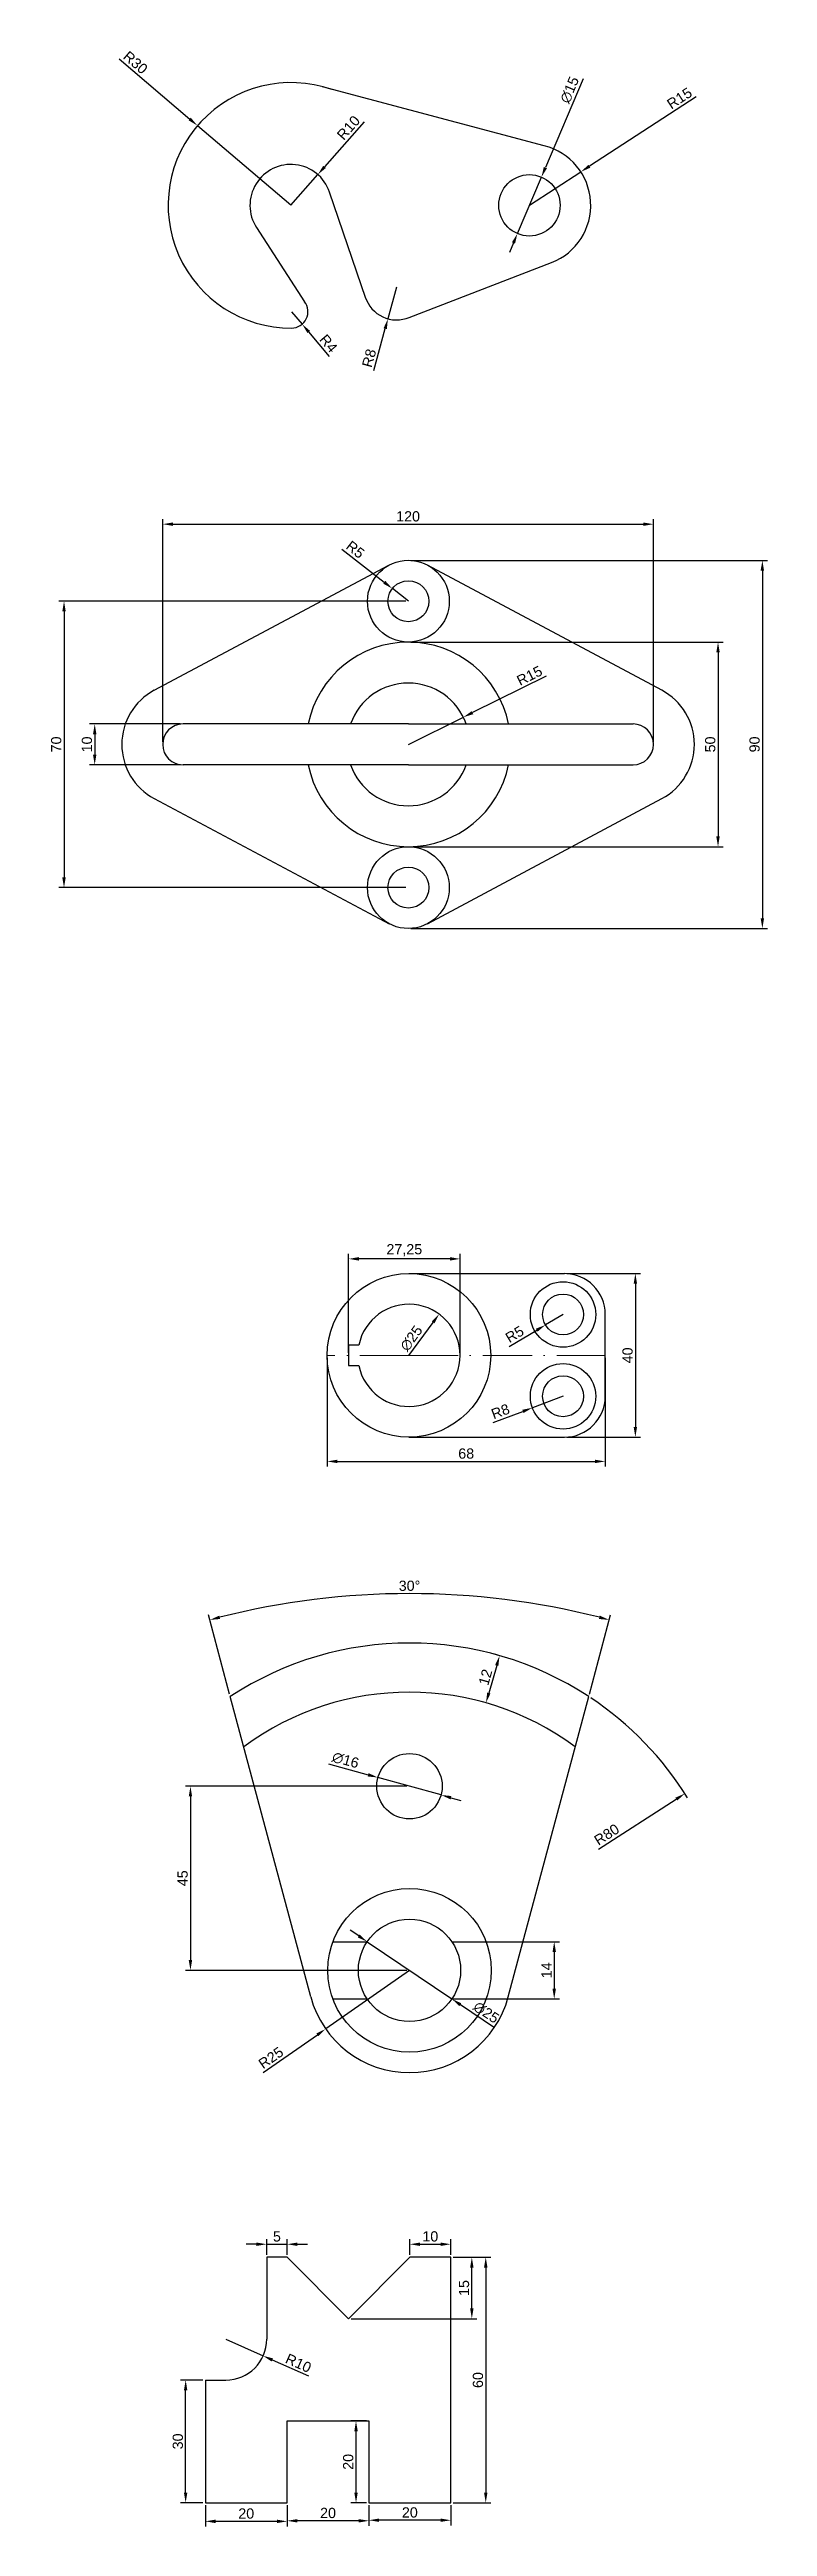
# Model space of a CAD drawing. Header units: millimetres. Extents: x 2433 to 2942, y 547 to 3299.
# Drawn here: x 2717 to 2892, y 1972 to 2577 of the extents above; entities that cross this region are included whole.
import ezdxf

# ---------------------------------------------------------------- set-up
doc = ezdxf.new("R2010")
doc.units = ezdxf.units.MM
doc.linetypes.add('ACAD_ISO10W100', pattern=[18, 12, -3, 0, -3])
doc.layers.get('0').update_dxf_attribs({"lineweight": 25})
doc.layers.add('eksen çizgisi', color=1, linetype='ACAD_ISO10W100', lineweight=15)
doc.layers.add('ölçülendirme', color=2, linetype='Continuous', lineweight=15)
doc.styles.get("Standard").update_dxf_attribs({"font": 'arial.ttf'})
doc.dimstyles.new('ISO-25', dxfattribs={"dimtxt": 2.5, "dimasz": 2.5, "dimexe": 1.25, "dimexo": 0.625, "dimtad": 1, "dimtxsty": 'Standard', "dimcen": 2.5, "dimadec": 0, "dimazin": 0, "dimtfac": 1, "dimtmove": 0, "dimatfit": 3, "dimfxl": 1, "dimarcsym": 0})

msp = doc.modelspace()

# ---------------------------------------------------------------- blocks, each defined once
blk = doc.blocks.new('*D418')
at = {"layer": 'Defpoints', "color": 0, "transparency": 16777216}
for p in [(2821.27, 2198.83), (2761, 2174.39), (2848.64, 2174.39), (2780.67, 2100.99), (2828.97, 2100.99)]:
    blk.add_point(p, dxfattribs=at)
at = {"layer": 'ölçülendirme', "color": 0, "lineweight": -2, "transparency": 16777216}
for p, q in [((2760.84, 2175), (2755.66, 2194.33)), ((2848.8, 2175), (2853.98, 2194.33))]:
    blk.add_line(p, q, dxfattribs=at)
blk.add_arc((2804.82, 2010.87), 188.68, 75.75916, 104.24084, dxfattribs=at)
at = {"layer": 'ölçülendirme', "color": 0, "transparency": 16777216}
for points in [[(2758.51, 2193.35), (2758.3, 2194.16), (2755.99, 2193.12)], [(2851.34, 2194.16), (2851.13, 2193.35), (2853.66, 2193.12)]]:
    blk.add_solid(points, dxfattribs=at)
at = {"layer": 'ölçülendirme', "color": 0, "transparency": 16777216, "insert": (2804.82, 2201.45), "char_height": 2.5, "attachment_point": 5}
blk.add_mtext('30°', dxfattribs=at)
blk = doc.blocks.new('*D419')
at = {"layer": 'Defpoints', "color": 0, "transparency": 16777216}
for p in [(2826.83, 2184.37), (2823.53, 2172.84), (2823.53, 2172.84)]:
    blk.add_point(p, dxfattribs=at)
at = {"layer": 'ölçülendirme', "color": 0, "lineweight": -2, "transparency": 16777216}
for p, q in [((2826.14, 2181.97), (2824.21, 2175.24)), ((2826.23, 2184.55), (2825.63, 2184.72)), ((2822.93, 2173.01), (2822.32, 2173.18))]:
    blk.add_line(p, q, dxfattribs=at)
at = {"layer": 'ölçülendirme', "color": 0, "transparency": 16777216}
for points in [[(2825.74, 2182.08), (2826.54, 2181.86), (2826.83, 2184.37)], [(2823.81, 2175.35), (2824.61, 2175.13), (2823.53, 2172.84)]]:
    blk.add_solid(points, dxfattribs=at)
at = {"layer": 'ölçülendirme', "color": 0, "transparency": 16777216, "insert": (2823.37, 2179.12), "char_height": 2.5, "attachment_point": 5, "rotation": 74.03294}
blk.add_mtext('12', dxfattribs=at)
blk = doc.blocks.new('*D420')
at = {"layer": 'Defpoints', "color": 0, "transparency": 16777216}
for p in [(2872.15, 2150.67), (2804.82, 2107.46)]:
    blk.add_point(p, dxfattribs=at)
at = {"layer": 'ölçülendirme', "color": 0, "lineweight": -2, "transparency": 16777216}
blk.add_line((2851.02, 2137.1), (2870.05, 2149.31), dxfattribs=at)
blk.add_arc((2804.82, 2107.46), 80, 31.79268, 56.34242, dxfattribs=at)
at = {"layer": 'ölçülendirme', "color": 0, "transparency": 16777216}
blk.add_solid([(2869.82, 2149.67), (2870.27, 2148.96), (2872.15, 2150.67)], dxfattribs=at)
at = {"layer": 'ölçülendirme', "color": 0, "transparency": 16777216, "insert": (2853.03, 2140.65), "char_height": 2.5, "attachment_point": 5, "rotation": 32.68792}
blk.add_mtext('R80', dxfattribs=at)
blk = doc.blocks.new('*D421')
at = {"layer": 'Defpoints', "color": 0, "transparency": 16777216}
for p in [(2797.11, 2154.59), (2812.53, 2150.33)]:
    blk.add_point(p, dxfattribs=at)
at = {"layer": 'ölçülendirme', "color": 0, "lineweight": -2, "transparency": 16777216}
for p, q in [((2785.02, 2157.94), (2794.7, 2155.26)), ((2812.53, 2150.33), (2797.11, 2154.59)), ((2814.94, 2149.66), (2817.35, 2148.99))]:
    blk.add_line(p, q, dxfattribs=at)
at = {"layer": 'ölçülendirme', "color": 0, "transparency": 16777216}
for points in [[(2794.81, 2155.66), (2794.59, 2154.86), (2797.11, 2154.59)], [(2815.05, 2150.06), (2814.83, 2149.26), (2812.53, 2150.33)]]:
    blk.add_solid(points, dxfattribs=at)
at = {"layer": 'ölçülendirme', "color": 0, "transparency": 16777216, "insert": (2789.18, 2158.83), "char_height": 2.5, "attachment_point": 5, "rotation": 344.53127}
blk.add_mtext('∅16', dxfattribs=at)
blk = doc.blocks.new('*D422')
at = {"layer": 'Defpoints', "color": 0, "transparency": 16777216}
for p in [(2804.82, 2152.46), (2751.26, 2107.46), (2804.82, 2107.46)]:
    blk.add_point(p, dxfattribs=at)
at = {"layer": 'ölçülendirme', "color": 0, "lineweight": -2, "transparency": 16777216}
for p, q in [((2804.2, 2152.46), (2750.01, 2152.46)), ((2751.26, 2149.96), (2751.26, 2109.96)), ((2804.2, 2107.46), (2750.01, 2107.46))]:
    blk.add_line(p, q, dxfattribs=at)
at = {"layer": 'ölçülendirme', "color": 0, "transparency": 16777216}
for points in [[(2750.84, 2149.96), (2751.67, 2149.96), (2751.26, 2152.46)], [(2750.84, 2109.96), (2751.67, 2109.96), (2751.26, 2107.46)]]:
    blk.add_solid(points, dxfattribs=at)
at = {"layer": 'ölçülendirme', "color": 0, "transparency": 16777216, "insert": (2749.36, 2129.96), "char_height": 2.5, "attachment_point": 5, "rotation": 90}
blk.add_mtext('45', dxfattribs=at)
blk = doc.blocks.new('*D423')
at = {"layer": 'Defpoints', "color": 0, "transparency": 16777216}
for p in [(2819.37, 2114.46), (2819.37, 2100.46), (2840.2, 2100.46)]:
    blk.add_point(p, dxfattribs=at)
at = {"layer": 'ölçülendirme', "color": 0, "lineweight": -2, "transparency": 16777216}
for p, q in [((2819.99, 2114.46), (2841.45, 2114.46)), ((2840.2, 2111.96), (2840.2, 2102.96)), ((2819.99, 2100.46), (2841.45, 2100.46))]:
    blk.add_line(p, q, dxfattribs=at)
at = {"layer": 'ölçülendirme', "color": 0, "transparency": 16777216}
for points in [[(2839.79, 2111.96), (2840.62, 2111.96), (2840.2, 2114.46)], [(2839.79, 2102.96), (2840.62, 2102.96), (2840.2, 2100.46)]]:
    blk.add_solid(points, dxfattribs=at)
at = {"layer": 'ölçülendirme', "color": 0, "transparency": 16777216, "insert": (2838.32, 2107.46), "char_height": 2.5, "attachment_point": 5, "rotation": 90}
blk.add_mtext('14', dxfattribs=at)
blk = doc.blocks.new('*D424')
at = {"layer": 'Defpoints', "color": 0, "transparency": 16777216}
for p in [(2794.46, 2114.46), (2815.18, 2100.46)]:
    blk.add_point(p, dxfattribs=at)
at = {"layer": 'ölçülendirme', "color": 0, "lineweight": -2, "transparency": 16777216}
for p, q in [((2792.39, 2115.86), (2790.32, 2117.26)), ((2794.46, 2114.46), (2815.18, 2100.46)), ((2825.59, 2093.42), (2817.25, 2099.06))]:
    blk.add_line(p, q, dxfattribs=at)
at = {"layer": 'ölçülendirme', "color": 0, "transparency": 16777216}
for points in [[(2792.63, 2116.21), (2792.16, 2115.51), (2794.46, 2114.46)], [(2817.48, 2099.41), (2817.01, 2098.71), (2815.18, 2100.46)]]:
    blk.add_solid(points, dxfattribs=at)
at = {"layer": 'ölçülendirme', "color": 0, "transparency": 16777216, "insert": (2823.56, 2097.17), "char_height": 2.5, "attachment_point": 5, "rotation": 325.9442}
blk.add_mtext('∅25', dxfattribs=at)
blk = doc.blocks.new('*D425')
at = {"layer": 'Defpoints', "color": 0, "transparency": 16777216}
for p in [(2804.82, 2107.46), (2784.33, 2093.13)]:
    blk.add_point(p, dxfattribs=at)
at = {"layer": 'ölçülendirme', "color": 0, "lineweight": -2, "transparency": 16777216}
for p, q in [((2804.82, 2107.46), (2784.33, 2093.13)), ((2769.06, 2082.45), (2782.29, 2091.7))]:
    blk.add_line(p, q, dxfattribs=at)
at = {"layer": 'ölçülendirme', "color": 0, "transparency": 16777216}
blk.add_solid([(2782.05, 2092.04), (2782.52, 2091.36), (2784.33, 2093.13)], dxfattribs=at)
at = {"layer": 'ölçülendirme', "color": 0, "transparency": 16777216, "insert": (2770.94, 2086.08), "char_height": 2.5, "attachment_point": 5, "rotation": 34.96913}
blk.add_mtext('R25', dxfattribs=at)
blk = doc.blocks.new('*D490')
at = {"layer": 'Defpoints', "color": 0, "transparency": 16777216}
for p in [(2774.9, 2040.51), (2769.9, 2037.31), (2774.9, 2037.31)]:
    blk.add_point(p, dxfattribs=at)
at = {"layer": 'ölçülendirme', "color": 0, "lineweight": -2, "transparency": 16777216}
for p, q in [((2767.4, 2040.51), (2764.9, 2040.51)), ((2769.9, 2037.94), (2769.9, 2041.76)), ((2769.9, 2040.51), (2774.9, 2040.51)), ((2774.9, 2037.94), (2774.9, 2041.76)), ((2777.4, 2040.51), (2779.9, 2040.51))]:
    blk.add_line(p, q, dxfattribs=at)
at = {"layer": 'ölçülendirme', "color": 0, "transparency": 16777216}
for points in [[(2767.4, 2040.92), (2767.4, 2040.09), (2769.9, 2040.51)], [(2777.4, 2040.92), (2777.4, 2040.09), (2774.9, 2040.51)]]:
    blk.add_solid(points, dxfattribs=at)
at = {"layer": 'ölçülendirme', "color": 0, "transparency": 16777216, "insert": (2772.4, 2042.4), "char_height": 2.5, "attachment_point": 5}
blk.add_mtext('5', dxfattribs=at)
blk = doc.blocks.new('*D491')
at = {"layer": 'Defpoints', "color": 0, "transparency": 16777216}
for p in [(2814.9, 2040.51), (2804.9, 2037.31), (2814.9, 2037.31)]:
    blk.add_point(p, dxfattribs=at)
at = {"layer": 'ölçülendirme', "color": 0, "lineweight": -2, "transparency": 16777216}
for p, q in [((2804.9, 2037.94), (2804.9, 2041.76)), ((2807.4, 2040.51), (2812.4, 2040.51)), ((2814.9, 2037.94), (2814.9, 2041.76))]:
    blk.add_line(p, q, dxfattribs=at)
at = {"layer": 'ölçülendirme', "color": 0, "transparency": 16777216}
for points in [[(2807.4, 2040.92), (2807.4, 2040.09), (2804.9, 2040.51)], [(2812.4, 2040.92), (2812.4, 2040.09), (2814.9, 2040.51)]]:
    blk.add_solid(points, dxfattribs=at)
at = {"layer": 'ölçülendirme', "color": 0, "transparency": 16777216, "insert": (2809.9, 2042.41), "char_height": 2.5, "attachment_point": 5}
blk.add_mtext('10', dxfattribs=at)
blk = doc.blocks.new('*D492')
at = {"layer": 'Defpoints', "color": 0, "transparency": 16777216}
for p in [(2814.9, 2037.31), (2820.06, 2037.31), (2789.9, 2022.31)]:
    blk.add_point(p, dxfattribs=at)
at = {"layer": 'ölçülendirme', "color": 0, "lineweight": -2, "transparency": 16777216}
for p, q in [((2815.53, 2037.31), (2821.31, 2037.31)), ((2820.06, 2024.81), (2820.06, 2034.81)), ((2790.53, 2022.31), (2821.31, 2022.31))]:
    blk.add_line(p, q, dxfattribs=at)
at = {"layer": 'ölçülendirme', "color": 0, "transparency": 16777216}
for points in [[(2819.64, 2034.81), (2820.47, 2034.81), (2820.06, 2037.31)], [(2819.64, 2024.81), (2820.47, 2024.81), (2820.06, 2022.31)]]:
    blk.add_solid(points, dxfattribs=at)
at = {"layer": 'ölçülendirme', "color": 0, "transparency": 16777216, "insert": (2818.16, 2029.81), "char_height": 2.5, "attachment_point": 5, "rotation": 90}
blk.add_mtext('15', dxfattribs=at)
blk = doc.blocks.new('*D493')
at = {"layer": 'Defpoints', "color": 0, "transparency": 16777216}
for p in [(2814.9, 2037.31), (2814.9, 1977.31), (2823.46, 1977.31)]:
    blk.add_point(p, dxfattribs=at)
at = {"layer": 'ölçülendirme', "color": 0, "lineweight": -2, "transparency": 16777216}
for p, q in [((2815.53, 2037.31), (2824.71, 2037.31)), ((2823.46, 2034.81), (2823.46, 1979.81)), ((2815.53, 1977.31), (2824.71, 1977.31))]:
    blk.add_line(p, q, dxfattribs=at)
at = {"layer": 'ölçülendirme', "color": 0, "transparency": 16777216}
for points in [[(2823.04, 2034.81), (2823.88, 2034.81), (2823.46, 2037.31)], [(2823.04, 1979.81), (2823.88, 1979.81), (2823.46, 1977.31)]]:
    blk.add_solid(points, dxfattribs=at)
at = {"layer": 'ölçülendirme', "color": 0, "transparency": 16777216, "insert": (2821.56, 2007.31), "char_height": 2.5, "attachment_point": 5, "rotation": 90}
blk.add_mtext('60', dxfattribs=at)
blk = doc.blocks.new('*D494')
at = {"layer": 'Defpoints', "color": 0, "transparency": 16777216}
for p in [(2794.9, 1977.31), (2814.9, 1977.31), (2794.9, 1973.04)]:
    blk.add_point(p, dxfattribs=at)
at = {"layer": 'ölçülendirme', "color": 0, "lineweight": -2, "transparency": 16777216}
for p, q in [((2794.9, 1976.69), (2794.9, 1971.79)), ((2814.9, 1976.69), (2814.9, 1971.79)), ((2812.4, 1973.04), (2797.4, 1973.04))]:
    blk.add_line(p, q, dxfattribs=at)
at = {"layer": 'ölçülendirme', "color": 0, "transparency": 16777216}
for points in [[(2797.4, 1973.46), (2797.4, 1972.63), (2794.9, 1973.04)], [(2812.4, 1973.46), (2812.4, 1972.63), (2814.9, 1973.04)]]:
    blk.add_solid(points, dxfattribs=at)
at = {"layer": 'ölçülendirme', "color": 0, "transparency": 16777216, "insert": (2804.9, 1974.94), "char_height": 2.5, "attachment_point": 5}
blk.add_mtext('20', dxfattribs=at)
blk = doc.blocks.new('*D495')
at = {"layer": 'Defpoints', "color": 0, "transparency": 16777216}
for p in [(2791.74, 1997.31), (2794.9, 1997.31), (2794.9, 1977.31)]:
    blk.add_point(p, dxfattribs=at)
at = {"layer": 'ölçülendirme', "color": 0, "lineweight": -2, "transparency": 16777216}
for p, q in [((2794.28, 1997.31), (2790.49, 1997.31)), ((2791.74, 1979.81), (2791.74, 1994.81)), ((2794.28, 1977.31), (2790.49, 1977.31))]:
    blk.add_line(p, q, dxfattribs=at)
at = {"layer": 'ölçülendirme', "color": 0, "transparency": 16777216}
for points in [[(2791.33, 1994.81), (2792.16, 1994.81), (2791.74, 1997.31)], [(2791.33, 1979.81), (2792.16, 1979.81), (2791.74, 1977.31)]]:
    blk.add_solid(points, dxfattribs=at)
at = {"layer": 'ölçülendirme', "color": 0, "transparency": 16777216, "insert": (2789.84, 1987.31), "char_height": 2.5, "attachment_point": 5, "rotation": 90}
blk.add_mtext('20', dxfattribs=at)
blk = doc.blocks.new('*D496')
at = {"layer": 'Defpoints', "color": 0, "transparency": 16777216}
for p in [(2774.9, 1977.31), (2794.9, 1977.31), (2774.9, 1972.91)]:
    blk.add_point(p, dxfattribs=at)
at = {"layer": 'ölçülendirme', "color": 0, "lineweight": -2, "transparency": 16777216}
for p, q in [((2774.9, 1976.69), (2774.9, 1971.66)), ((2794.9, 1976.69), (2794.9, 1971.66)), ((2792.4, 1972.91), (2777.4, 1972.91))]:
    blk.add_line(p, q, dxfattribs=at)
at = {"layer": 'ölçülendirme', "color": 0, "transparency": 16777216}
for points in [[(2777.4, 1973.32), (2777.4, 1972.49), (2774.9, 1972.91)], [(2792.4, 1973.32), (2792.4, 1972.49), (2794.9, 1972.91)]]:
    blk.add_solid(points, dxfattribs=at)
at = {"layer": 'ölçülendirme', "color": 0, "transparency": 16777216, "insert": (2784.9, 1974.81), "char_height": 2.5, "attachment_point": 5}
blk.add_mtext('20', dxfattribs=at)
blk = doc.blocks.new('*D497')
at = {"layer": 'Defpoints', "color": 0, "transparency": 16777216}
for p in [(2754.9, 1977.31), (2774.9, 1977.31), (2754.9, 1972.77)]:
    blk.add_point(p, dxfattribs=at)
at = {"layer": 'ölçülendirme', "color": 0, "lineweight": -2, "transparency": 16777216}
for p, q in [((2754.9, 1976.69), (2754.9, 1971.52)), ((2774.9, 1976.69), (2774.9, 1971.52)), ((2772.4, 1972.77), (2757.4, 1972.77))]:
    blk.add_line(p, q, dxfattribs=at)
at = {"layer": 'ölçülendirme', "color": 0, "transparency": 16777216}
for points in [[(2757.4, 1973.19), (2757.4, 1972.35), (2754.9, 1972.77)], [(2772.4, 1973.19), (2772.4, 1972.35), (2774.9, 1972.77)]]:
    blk.add_solid(points, dxfattribs=at)
at = {"layer": 'ölçülendirme', "color": 0, "transparency": 16777216, "insert": (2764.9, 1974.67), "char_height": 2.5, "attachment_point": 5}
blk.add_mtext('20', dxfattribs=at)
blk = doc.blocks.new('*D498')
at = {"layer": 'Defpoints', "color": 0, "transparency": 16777216}
for p in [(2750.09, 2007.31), (2754.9, 2007.31), (2754.9, 1977.31)]:
    blk.add_point(p, dxfattribs=at)
at = {"layer": 'ölçülendirme', "color": 0, "lineweight": -2, "transparency": 16777216}
for p, q in [((2754.28, 2007.31), (2748.84, 2007.31)), ((2750.09, 1979.81), (2750.09, 2004.81)), ((2754.28, 1977.31), (2748.84, 1977.31))]:
    blk.add_line(p, q, dxfattribs=at)
at = {"layer": 'ölçülendirme', "color": 0, "transparency": 16777216}
for points in [[(2749.67, 2004.81), (2750.5, 2004.81), (2750.09, 2007.31)], [(2749.67, 1979.81), (2750.5, 1979.81), (2750.09, 1977.31)]]:
    blk.add_solid(points, dxfattribs=at)
at = {"layer": 'ölçülendirme', "color": 0, "transparency": 16777216, "insert": (2748.18, 1992.31), "char_height": 2.5, "attachment_point": 5, "rotation": 90}
blk.add_mtext('30', dxfattribs=at)
blk = doc.blocks.new('*D499')
at = {"layer": 'Defpoints', "color": 0, "transparency": 16777216}
for p in [(2759.9, 2017.31), (2769.03, 2013.23)]:
    blk.add_point(p, dxfattribs=at)
at = {"layer": 'ölçülendirme', "color": 0, "lineweight": -2, "transparency": 16777216}
for p, q in [((2759.9, 2017.31), (2769.03, 2013.23)), ((2780.18, 2008.24), (2771.31, 2012.21))]:
    blk.add_line(p, q, dxfattribs=at)
at = {"layer": 'ölçülendirme', "color": 0, "transparency": 16777216}
blk.add_solid([(2771.48, 2012.59), (2771.14, 2011.83), (2769.03, 2013.23)], dxfattribs=at)
at = {"layer": 'ölçülendirme', "color": 0, "transparency": 16777216, "insert": (2777.66, 2011.44), "char_height": 2.5, "attachment_point": 5, "rotation": 335.87882}
blk.add_mtext('R10', dxfattribs=at)
blk = doc.blocks.new('*D563')
at = {"layer": 'Defpoints', "color": 0, "transparency": 16777216}
for p in [(2838.07, 2265.22), (2842.36, 2267.78)]:
    blk.add_point(p, dxfattribs=at)
at = {"layer": 'ölçülendirme', "color": 0, "lineweight": -2, "transparency": 16777216}
for p, q in [((2842.36, 2267.78), (2838.07, 2265.22)), ((2829.22, 2259.94), (2835.92, 2263.94))]:
    blk.add_line(p, q, dxfattribs=at)
at = {"layer": 'ölçülendirme', "color": 0, "transparency": 16777216}
blk.add_solid([(2835.71, 2264.3), (2836.13, 2263.58), (2838.07, 2265.22)], dxfattribs=at)
at = {"layer": 'ölçülendirme', "color": 0, "transparency": 16777216, "insert": (2830.52, 2262.93), "char_height": 2.5, "attachment_point": 5, "rotation": 30.81283}
blk.add_mtext('R5', dxfattribs=at)
blk = doc.blocks.new('*D564')
at = {"layer": 'Defpoints', "color": 0, "transparency": 16777216}
for p in [(2842.36, 2247.78), (2834.87, 2244.97)]:
    blk.add_point(p, dxfattribs=at)
at = {"layer": 'ölçülendirme', "color": 0, "lineweight": -2, "transparency": 16777216}
for p, q in [((2842.36, 2247.78), (2834.87, 2244.97)), ((2825.24, 2241.36), (2832.53, 2244.09))]:
    blk.add_line(p, q, dxfattribs=at)
at = {"layer": 'ölçülendirme', "color": 0, "transparency": 16777216}
blk.add_solid([(2832.38, 2244.48), (2832.68, 2243.7), (2834.87, 2244.97)], dxfattribs=at)
at = {"layer": 'ölçülendirme', "color": 0, "transparency": 16777216, "insert": (2827.05, 2244.07), "char_height": 2.5, "attachment_point": 5, "rotation": 20.55644}
blk.add_mtext('R8', dxfattribs=at)
blk = doc.blocks.new('*D565')
at = {"layer": 'Defpoints', "color": 0, "transparency": 16777216}
for p in [(2784.68, 2257.78), (2852.68, 2257.78), (2852.68, 2231.86)]:
    blk.add_point(p, dxfattribs=at)
at = {"layer": 'ölçülendirme', "color": 0, "lineweight": -2, "transparency": 16777216}
for p, q in [((2784.68, 2257.15), (2784.68, 2230.61)), ((2852.68, 2257.15), (2852.68, 2230.61)), ((2787.18, 2231.86), (2850.18, 2231.86))]:
    blk.add_line(p, q, dxfattribs=at)
at = {"layer": 'ölçülendirme', "color": 0, "transparency": 16777216}
for points in [[(2787.18, 2232.28), (2787.18, 2231.45), (2784.68, 2231.86)], [(2850.18, 2232.28), (2850.18, 2231.45), (2852.68, 2231.86)]]:
    blk.add_solid(points, dxfattribs=at)
at = {"layer": 'ölçülendirme', "color": 0, "transparency": 16777216, "insert": (2818.68, 2233.77), "char_height": 2.5, "attachment_point": 5}
blk.add_mtext('68', dxfattribs=at)
blk = doc.blocks.new('*D566')
at = {"layer": 'Defpoints', "color": 0, "transparency": 16777216}
for p in [(2812.07, 2267.86), (2797.29, 2247.7)]:
    blk.add_point(p, dxfattribs=at)
at = {"layer": 'ölçülendirme', "color": 0, "lineweight": -2, "transparency": 16777216}
blk.add_line((2804.64, 2257.72), (2810.59, 2265.84), dxfattribs=at)
at = {"layer": 'ölçülendirme', "color": 0, "transparency": 16777216}
blk.add_solid([(2810.25, 2266.09), (2810.93, 2265.6), (2812.07, 2267.86)], dxfattribs=at)
at = {"layer": 'ölçülendirme', "color": 0, "transparency": 16777216, "insert": (2805.28, 2261.94), "char_height": 2.5, "attachment_point": 5, "rotation": 53.7534}
blk.add_mtext('∅25', dxfattribs=at)
blk = doc.blocks.new('*D567')
at = {"layer": 'Defpoints', "color": 0, "transparency": 16777216}
for p in [(2789.93, 2281.37), (2789.93, 2257.78), (2817.18, 2257.78)]:
    blk.add_point(p, dxfattribs=at)
at = {"layer": 'ölçülendirme', "color": 0, "lineweight": -2, "transparency": 16777216}
for p, q in [((2789.93, 2258.4), (2789.93, 2282.62)), ((2817.18, 2258.4), (2817.18, 2282.62)), ((2814.68, 2281.37), (2792.43, 2281.37))]:
    blk.add_line(p, q, dxfattribs=at)
at = {"layer": 'ölçülendirme', "color": 0, "transparency": 16777216}
for points in [[(2792.43, 2281.79), (2792.43, 2280.96), (2789.93, 2281.37)], [(2814.68, 2281.79), (2814.68, 2280.96), (2817.18, 2281.37)]]:
    blk.add_solid(points, dxfattribs=at)
at = {"layer": 'ölçülendirme', "color": 0, "transparency": 16777216, "insert": (2803.55, 2283.5), "char_height": 2.5, "attachment_point": 5}
blk.add_mtext('27,25', dxfattribs=at)
blk = doc.blocks.new('*D568')
at = {"layer": 'Defpoints', "color": 0, "transparency": 16777216}
for p in [(2842.68, 2277.78), (2842.68, 2237.78), (2860.04, 2237.78)]:
    blk.add_point(p, dxfattribs=at)
at = {"layer": 'ölçülendirme', "color": 0, "lineweight": -2, "transparency": 16777216}
for p, q in [((2843.3, 2277.78), (2861.29, 2277.78)), ((2860.04, 2275.28), (2860.04, 2240.28)), ((2843.3, 2237.78), (2861.29, 2237.78))]:
    blk.add_line(p, q, dxfattribs=at)
at = {"layer": 'ölçülendirme', "color": 0, "transparency": 16777216}
for points in [[(2859.62, 2275.28), (2860.46, 2275.28), (2860.04, 2277.78)], [(2859.62, 2240.28), (2860.46, 2240.28), (2860.04, 2237.78)]]:
    blk.add_solid(points, dxfattribs=at)
at = {"layer": 'ölçülendirme', "color": 0, "transparency": 16777216, "insert": (2858.14, 2257.78), "char_height": 2.5, "attachment_point": 5, "rotation": 90}
blk.add_mtext('40', dxfattribs=at)
blk = doc.blocks.new('*D340')
at = {"color": 0, "lineweight": -2, "transparency": 16777216}
for p, q in [((2733.84, 2574.7), (2751.08, 2559.99)), ((2775.81, 2538.9), (2752.98, 2558.37))]:
    blk.add_line(p, q, dxfattribs=at)
at = {"color": 0, "transparency": 16777216}
blk.add_solid([(2751.35, 2560.31), (2750.81, 2559.68), (2752.98, 2558.37)], dxfattribs=at)
at = {"layer": 'Defpoints', "color": 0, "transparency": 16777216}
for p in [(2752.98, 2558.37), (2775.81, 2538.9)]:
    blk.add_point(p, dxfattribs=at)
at = {"color": 0, "transparency": 16777216, "insert": (2737.82, 2573.8), "char_height": 2.5, "attachment_point": 5, "rotation": 319.53476}
blk.add_mtext('R30', dxfattribs=at)
blk = doc.blocks.new('*D341')
at = {"color": 0, "lineweight": -2, "transparency": 16777216}
for p, q in [((2793.71, 2559.32), (2784.05, 2548.3)), ((2775.81, 2538.9), (2782.4, 2546.42))]:
    blk.add_line(p, q, dxfattribs=at)
at = {"color": 0, "transparency": 16777216}
blk.add_solid([(2783.73, 2548.57), (2784.36, 2548.03), (2782.4, 2546.42)], dxfattribs=at)
at = {"layer": 'Defpoints', "color": 0, "transparency": 16777216}
for p in [(2782.4, 2546.42), (2775.81, 2538.9)]:
    blk.add_point(p, dxfattribs=at)
at = {"color": 0, "transparency": 16777216, "insert": (2789.9, 2557.86), "char_height": 2.5, "attachment_point": 5, "rotation": 48.75942}
blk.add_mtext('R10', dxfattribs=at)
blk = doc.blocks.new('*D342')
at = {"color": 0, "lineweight": -2, "transparency": 16777216}
for p, q in [((2775.99, 2512.9), (2778.57, 2509.85)), ((2785.29, 2501.91), (2780.19, 2507.94))]:
    blk.add_line(p, q, dxfattribs=at)
at = {"color": 0, "transparency": 16777216}
blk.add_solid([(2780.5, 2508.21), (2779.87, 2507.67), (2778.57, 2509.85)], dxfattribs=at)
at = {"layer": 'Defpoints', "color": 0, "transparency": 16777216}
for p in [(2775.99, 2512.9), (2778.57, 2509.85)]:
    blk.add_point(p, dxfattribs=at)
at = {"color": 0, "transparency": 16777216, "insert": (2785.02, 2505.13), "char_height": 2.5, "attachment_point": 5, "rotation": 310.24313}
blk.add_mtext('R4', dxfattribs=at)
blk = doc.blocks.new('*D343')
at = {"color": 0, "lineweight": -2, "transparency": 16777216}
for p, q in [((2801.65, 2518.89), (2799.54, 2511.17)), ((2796.08, 2498.5), (2798.88, 2508.76))]:
    blk.add_line(p, q, dxfattribs=at)
at = {"color": 0, "transparency": 16777216}
blk.add_solid([(2798.48, 2508.87), (2799.28, 2508.65), (2799.54, 2511.17)], dxfattribs=at)
at = {"layer": 'Defpoints', "color": 0, "transparency": 16777216}
for p in [(2801.65, 2518.89), (2799.54, 2511.17)]:
    blk.add_point(p, dxfattribs=at)
at = {"color": 0, "transparency": 16777216, "insert": (2794.94, 2501.55), "char_height": 2.5, "attachment_point": 5, "rotation": 74.72569}
blk.add_mtext('R8', dxfattribs=at)
blk = doc.blocks.new('*D344')
at = {"color": 0, "lineweight": -2, "transparency": 16777216}
for p, q in [((2874.9, 2565.45), (2848.8, 2548.45)), ((2834.14, 2538.9), (2846.7, 2547.09))]:
    blk.add_line(p, q, dxfattribs=at)
at = {"color": 0, "transparency": 16777216}
blk.add_solid([(2848.57, 2548.8), (2849.03, 2548.1), (2846.7, 2547.09)], dxfattribs=at)
at = {"layer": 'Defpoints', "color": 0, "transparency": 16777216}
for p in [(2846.7, 2547.09), (2834.14, 2538.9)]:
    blk.add_point(p, dxfattribs=at)
at = {"color": 0, "transparency": 16777216, "insert": (2870.83, 2565.07), "char_height": 2.5, "attachment_point": 5, "rotation": 33.08266}
blk.add_mtext('R15', dxfattribs=at)
blk = doc.blocks.new('*D392')
at = {"color": 0, "lineweight": -2, "transparency": 16777216}
for p, q in [((2847.26, 2569.83), (2838.04, 2548.11)), ((2831.21, 2532), (2837.07, 2545.8)), ((2830.23, 2529.7), (2829.25, 2527.39))]:
    blk.add_line(p, q, dxfattribs=at)
at = {"color": 0, "transparency": 16777216}
for points in [[(2837.66, 2548.27), (2838.43, 2547.94), (2837.07, 2545.8)], [(2829.85, 2529.86), (2830.61, 2529.53), (2831.21, 2532)]]:
    blk.add_solid(points, dxfattribs=at)
at = {"layer": 'Defpoints', "color": 0, "transparency": 16777216}
for p in [(2837.07, 2545.8), (2831.21, 2532)]:
    blk.add_point(p, dxfattribs=at)
at = {"color": 0, "transparency": 16777216, "insert": (2843.97, 2567.11), "char_height": 2.5, "attachment_point": 5, "rotation": 67.00275}
blk.add_mtext('∅15', dxfattribs=at)
blk = doc.blocks.new('*D411')
at = {"layer": 'Defpoints', "color": 0, "transparency": 16777216}
for p in [(2804.55, 2442.12), (2720.35, 2372.12), (2804.55, 2372.12)]:
    blk.add_point(p, dxfattribs=at)
at = {"layer": 'ölçülendirme', "color": 0, "lineweight": -2, "transparency": 16777216}
for p, q in [((2803.92, 2442.12), (2719.1, 2442.12)), ((2720.35, 2439.62), (2720.35, 2374.62)), ((2803.92, 2372.12), (2719.1, 2372.12))]:
    blk.add_line(p, q, dxfattribs=at)
at = {"layer": 'ölçülendirme', "color": 0, "transparency": 16777216}
for points in [[(2719.93, 2439.62), (2720.77, 2439.62), (2720.35, 2442.12)], [(2719.93, 2374.62), (2720.77, 2374.62), (2720.35, 2372.12)]]:
    blk.add_solid(points, dxfattribs=at)
at = {"layer": 'ölçülendirme', "color": 0, "transparency": 16777216, "insert": (2718.45, 2407.12), "char_height": 2.5, "attachment_point": 5, "rotation": 90}
blk.add_mtext('70', dxfattribs=at)
blk = doc.blocks.new('*D412')
at = {"layer": 'Defpoints', "color": 0, "transparency": 16777216}
for p in [(2749.47, 2412.12), (2727.85, 2402.12), (2749.47, 2402.12)]:
    blk.add_point(p, dxfattribs=at)
at = {"layer": 'ölçülendirme', "color": 0, "lineweight": -2, "transparency": 16777216}
for p, q in [((2748.84, 2412.12), (2726.6, 2412.12)), ((2727.85, 2409.62), (2727.85, 2404.62)), ((2748.84, 2402.12), (2726.6, 2402.12))]:
    blk.add_line(p, q, dxfattribs=at)
at = {"layer": 'ölçülendirme', "color": 0, "transparency": 16777216}
for points in [[(2727.44, 2409.62), (2728.27, 2409.62), (2727.85, 2412.12)], [(2727.44, 2404.62), (2728.27, 2404.62), (2727.85, 2402.12)]]:
    blk.add_solid(points, dxfattribs=at)
at = {"layer": 'ölçülendirme', "color": 0, "transparency": 16777216, "insert": (2725.95, 2407.12), "char_height": 2.5, "attachment_point": 5, "rotation": 90}
blk.add_mtext('10', dxfattribs=at)
blk = doc.blocks.new('*D413')
at = {"layer": 'Defpoints', "color": 0, "transparency": 16777216}
for p in [(2817.99, 2413.78), (2804.55, 2407.12)]:
    blk.add_point(p, dxfattribs=at)
at = {"layer": 'ölçülendirme', "color": 0, "lineweight": -2, "transparency": 16777216}
for p, q in [((2838.25, 2423.83), (2820.23, 2414.89)), ((2804.55, 2407.12), (2817.99, 2413.78))]:
    blk.add_line(p, q, dxfattribs=at)
at = {"layer": 'ölçülendirme', "color": 0, "transparency": 16777216}
blk.add_solid([(2820.04, 2415.27), (2820.41, 2414.52), (2817.99, 2413.78)], dxfattribs=at)
at = {"layer": 'ölçülendirme', "color": 0, "transparency": 16777216, "insert": (2834.16, 2423.92), "char_height": 2.5, "attachment_point": 5, "rotation": 26.36099}
blk.add_mtext('R15', dxfattribs=at)
blk = doc.blocks.new('*D414')
at = {"layer": 'Defpoints', "color": 0, "transparency": 16777216}
for p in [(2800.62, 2445.21), (2804.55, 2442.12)]:
    blk.add_point(p, dxfattribs=at)
at = {"layer": 'ölçülendirme', "color": 0, "lineweight": -2, "transparency": 16777216}
for p, q in [((2788.31, 2454.89), (2798.65, 2446.76)), ((2804.55, 2442.12), (2800.62, 2445.21))]:
    blk.add_line(p, q, dxfattribs=at)
at = {"layer": 'ölçülendirme', "color": 0, "transparency": 16777216}
blk.add_solid([(2798.91, 2447.09), (2798.39, 2446.43), (2800.62, 2445.21)], dxfattribs=at)
at = {"layer": 'ölçülendirme', "color": 0, "transparency": 16777216, "insert": (2791.57, 2454.75), "char_height": 2.5, "attachment_point": 5, "rotation": 321.81193}
blk.add_mtext('R5', dxfattribs=at)
blk = doc.blocks.new('*D415')
at = {"layer": 'Defpoints', "color": 0, "transparency": 16777216}
for p in [(2864.47, 2460.96), (2744.47, 2407.12), (2864.47, 2407.12)]:
    blk.add_point(p, dxfattribs=at)
at = {"layer": 'ölçülendirme', "color": 0, "lineweight": -2, "transparency": 16777216}
for p, q in [((2744.47, 2407.75), (2744.47, 2462.21)), ((2746.97, 2460.96), (2861.97, 2460.96)), ((2864.47, 2407.75), (2864.47, 2462.21))]:
    blk.add_line(p, q, dxfattribs=at)
at = {"layer": 'ölçülendirme', "color": 0, "transparency": 16777216}
for points in [[(2746.97, 2461.38), (2746.97, 2460.54), (2744.47, 2460.96)], [(2861.97, 2461.38), (2861.97, 2460.54), (2864.47, 2460.96)]]:
    blk.add_solid(points, dxfattribs=at)
at = {"layer": 'ölçülendirme', "color": 0, "transparency": 16777216, "insert": (2804.47, 2462.86), "char_height": 2.5, "attachment_point": 5}
blk.add_mtext('120', dxfattribs=at)
blk = doc.blocks.new('*D416')
at = {"layer": 'Defpoints', "color": 0, "transparency": 16777216}
for p in [(2804.55, 2432.12), (2804.55, 2382.12), (2880.25, 2382.12)]:
    blk.add_point(p, dxfattribs=at)
at = {"layer": 'ölçülendirme', "color": 0, "lineweight": -2, "transparency": 16777216}
for p, q in [((2805.17, 2432.12), (2881.5, 2432.12)), ((2880.25, 2429.62), (2880.25, 2384.62)), ((2805.17, 2382.12), (2881.5, 2382.12))]:
    blk.add_line(p, q, dxfattribs=at)
at = {"layer": 'ölçülendirme', "color": 0, "transparency": 16777216}
for points in [[(2879.83, 2429.62), (2880.66, 2429.62), (2880.25, 2432.12)], [(2879.83, 2384.62), (2880.66, 2384.62), (2880.25, 2382.12)]]:
    blk.add_solid(points, dxfattribs=at)
at = {"layer": 'ölçülendirme', "color": 0, "transparency": 16777216, "insert": (2878.35, 2407.12), "char_height": 2.5, "attachment_point": 5, "rotation": 90}
blk.add_mtext('50', dxfattribs=at)
blk = doc.blocks.new('*D417')
at = {"layer": 'Defpoints', "color": 0, "transparency": 16777216}
for p in [(2804.55, 2452.12), (2804.55, 2362.12), (2891.09, 2362.12)]:
    blk.add_point(p, dxfattribs=at)
at = {"layer": 'ölçülendirme', "color": 0, "lineweight": -2, "transparency": 16777216}
for p, q in [((2805.17, 2452.12), (2892.34, 2452.12)), ((2891.09, 2449.62), (2891.09, 2364.62)), ((2805.17, 2362.12), (2892.34, 2362.12))]:
    blk.add_line(p, q, dxfattribs=at)
at = {"layer": 'ölçülendirme', "color": 0, "transparency": 16777216}
for points in [[(2890.67, 2449.62), (2891.5, 2449.62), (2891.09, 2452.12)], [(2890.67, 2364.62), (2891.5, 2364.62), (2891.09, 2362.12)]]:
    blk.add_solid(points, dxfattribs=at)
at = {"layer": 'ölçülendirme', "color": 0, "transparency": 16777216, "insert": (2889.19, 2407.12), "char_height": 2.5, "attachment_point": 5, "rotation": 90}
blk.add_mtext('90', dxfattribs=at)

# ---------------------------------------------------------------- dimensions: what is measured, and where the dimension line sits
for center, mpoint, picture, middle in [((2775.807, 2538.9), (2752.983, 2558.37), '*D340', (2736.588, 2572.355)), ((2834.136, 2538.9), (2846.704, 2547.088), '*D344', (2871.863, 2563.478)), ((2775.807, 2538.9), (2782.399, 2546.42), '*D341', (2791.329, 2556.606)), ((2801.645, 2518.89), (2799.538, 2511.172), '*D343', (2796.774, 2501.053)), ((2775.987, 2512.901), (2778.571, 2509.848), '*D342', (2783.591, 2503.917))]:
    dim = msp.add_radius_dim(center=center, mpoint=mpoint, dimstyle='ISO-25')
    dim.commit()
    dim.dimension.update_dxf_attribs({"geometry": picture, "text_midpoint": middle, "dimtype": 164})
dim = msp.add_diameter_dim_2p(p1=(2831.206, 2531.997), p2=(2837.066, 2545.804), dimstyle='ISO-25')
dim.commit()
dim.dimension.update_dxf_attribs({"geometry": '*D392', "text_midpoint": (2845.783, 2566.342), "dimtype": 163})
at = {"layer": 'ölçülendirme'}
for base, p1, p2, picture, middle in [((2864.468, 2460.962), (2744.468, 2407.123), (2864.468, 2407.123), '*D415', (2804.468, 2462.863)), ((2789.929, 2281.373), (2817.177, 2257.78), (2789.929, 2257.78), '*D567', (2803.553, 2283.5)), ((2852.677, 2231.864), (2784.677, 2257.78), (2852.677, 2257.78), '*D565', (2818.677, 2233.766)), ((2774.902, 2040.505), (2769.902, 2037.314), (2774.902, 2037.314), '*D490', (2772.402, 2042.401)), ((2814.902, 2040.505), (2804.902, 2037.314), (2814.902, 2037.314), '*D491', (2809.902, 2042.406)), ((2754.902, 1972.771), (2774.902, 1977.314), (2754.902, 1977.314), '*D497', (2764.902, 1974.673)), ((2774.902, 1972.907), (2794.902, 1977.314), (2774.902, 1977.314), '*D496', (2784.902, 1974.809)), ((2794.902, 1973.043), (2814.902, 1977.314), (2794.902, 1977.314), '*D494', (2804.902, 1974.945))]:
    dim = msp.add_linear_dim(base=base, p1=p1, p2=p2, dimstyle='ISO-25', dxfattribs=at)
    dim.commit()
    dim.dimension.update_dxf_attribs({"geometry": picture, "text_midpoint": middle})
for center, mpoint, picture, middle in [((2804.547, 2442.123), (2800.617, 2445.215), '*D414', (2790.395, 2453.255)), ((2804.547, 2407.123), (2817.987, 2413.784), '*D413', (2835.009, 2422.219)), ((2804.82, 2107.46), (2872.15, 2150.665), '*D420', (2854.054, 2139.053)), ((2804.82, 2107.46), (2784.334, 2093.132), '*D425', (2772.025, 2084.523))]:
    dim = msp.add_radius_dim(center=center, mpoint=mpoint, dimstyle='ISO-25', dxfattribs=at)
    dim.commit()
    dim.dimension.update_dxf_attribs({"geometry": picture, "text_midpoint": middle, "dimtype": 164})
for base, p1, p2, picture, middle in [((2891.088, 2362.123), (2804.547, 2452.123), (2804.547, 2362.123), '*D417', (2889.187, 2407.123)), ((2720.348, 2372.123), (2804.547, 2442.123), (2804.547, 2372.123), '*D411', (2718.447, 2407.123)), ((2880.247, 2382.123), (2804.547, 2432.123), (2804.547, 2382.123), '*D416', (2878.346, 2407.123)), ((2727.854, 2402.123), (2749.468, 2412.123), (2749.468, 2402.123), '*D412', (2725.953, 2407.123)), ((2860.041, 2237.78), (2842.677, 2277.78), (2842.677, 2237.78), '*D568', (2858.14, 2257.78)), ((2751.257, 2107.46), (2804.82, 2152.46), (2804.82, 2107.46), '*D422', (2749.361, 2129.96)), ((2840.202, 2100.46), (2819.366, 2114.46), (2819.366, 2100.46), '*D423', (2838.322, 2107.46)), ((2820.057, 2037.314), (2789.902, 2022.314), (2814.902, 2037.314), '*D492', (2818.155, 2029.814)), ((2823.46, 1977.314), (2814.902, 2037.314), (2814.902, 1977.314), '*D493', (2821.558, 2007.314)), ((2750.086, 2007.314), (2754.902, 1977.314), (2754.902, 2007.314), '*D498', (2748.184, 1992.314)), ((2791.742, 1997.314), (2794.902, 1977.314), (2794.902, 1997.314), '*D495', (2789.84, 1987.314))]:
    dim = msp.add_linear_dim(base=base, p1=p1, p2=p2, angle=90, dimstyle='ISO-25', dxfattribs=at)
    dim.commit()
    dim.dimension.update_dxf_attribs({"geometry": picture, "text_midpoint": middle})
dim = msp.add_diameter_dim_2p(p1=(2797.286, 2247.699), p2=(2812.068, 2267.861), dimstyle='ISO-25', dxfattribs=at)
dim.commit()
dim.dimension.update_dxf_attribs({"geometry": '*D566', "text_midpoint": (2806.873, 2260.776), "dimtype": 163})
for center, mpoint, picture, middle in [((2842.36, 2267.78), (2838.066, 2265.218), '*D563', (2830.524, 2262.928)), ((2842.36, 2247.78), (2834.87, 2244.971), '*D564', (2827.045, 2244.067)), ((2759.902, 2017.314), (2769.029, 2013.227), '*D499', (2777.662, 2011.445))]:
    dim = msp.add_radius_dim(center=center, mpoint=mpoint, dimstyle='ISO-25', dxfattribs=at)
    dim.commit()
    dim.dimension.update_dxf_attribs({"geometry": picture, "text_midpoint": middle})
dim = msp.add_angular_dim_2l(base=(2821.265, 2198.833), line1=((2828.969, 2100.99), (2848.637, 2174.394)), line2=((2780.672, 2100.99), (2761.004, 2174.394)), dimstyle='ISO-25', dxfattribs=at)
dim.commit()
dim.dimension.update_dxf_attribs({"geometry": '*D418', "text_midpoint": (2804.82, 2201.454)})
dim = msp.add_aligned_dim(p1=(2826.827, 2184.374), p2=(2823.526, 2172.837), distance=0, dimstyle='ISO-25', dxfattribs=at)
dim.commit()
dim.dimension.update_dxf_attribs({"geometry": '*D419', "text_midpoint": (2823.369, 2179.122)})
for p1, p2, picture, middle in [((2812.531, 2150.326), (2797.11, 2154.594), '*D421', (2789.179, 2158.834)), ((2794.464, 2114.46), (2815.177, 2100.46), '*D424', (2823.559, 2097.174))]:
    dim = msp.add_diameter_dim_2p(p1=p1, p2=p2, dimstyle='ISO-25', dxfattribs=at)
    dim.commit()
    dim.dimension.update_dxf_attribs({"geometry": picture, "text_midpoint": middle})

# ---------------------------------------------------------------- linework, layer by layer
for p, q in [((2779.158, 2515.362), (2779.151, 2515.348)), ((2779.158, 2515.362), (2779.164, 2515.345)), ((2779.167, 2515.348), (2779.164, 2515.345)), ((2742.417, 2420.363), (2799.787, 2450.918)), ((2866.511, 2420.367), (2809.258, 2450.944)), ((2804.547, 2412.123), (2749.468, 2412.123)), ((2804.539, 2412.123), (2859.468, 2412.123)), ((2804.547, 2402.123), (2749.468, 2402.123)), ((2804.547, 2402.123), (2859.468, 2402.123)), ((2742.417, 2393.884), (2799.846, 2363.297)), ((2809.258, 2363.302), (2866.534, 2393.892)), ((2804.677, 2277.78), (2842.677, 2277.78)), ((2852.677, 2247.78), (2852.677, 2267.78)), ((2792.429, 2260.28), (2789.929, 2260.28)), ((2789.929, 2260.28), (2789.929, 2255.28)), ((2789.929, 2255.28), (2792.429, 2255.28)), ((2804.677, 2237.78), (2842.677, 2237.78)), ((2780.672, 2100.99), (2761.004, 2174.394)), ((2828.969, 2100.99), (2848.637, 2174.394)), ((2786.085, 2114.46), (2794.464, 2114.46)), ((2815.177, 2114.46), (2823.555, 2114.46)), ((2786.085, 2100.46), (2794.464, 2100.46)), ((2815.177, 2100.46), (2823.555, 2100.46)), ((2774.902, 2037.314), (2769.902, 2037.314)), ((2769.902, 2037.314), (2769.902, 2017.314)), ((2774.902, 2037.314), (2789.902, 2022.314)), ((2804.902, 2037.314), (2789.902, 2022.314)), ((2814.902, 2037.314), (2804.902, 2037.314)), ((2814.902, 1977.314), (2814.902, 2037.314)), ((2754.902, 2007.314), (2754.902, 1977.314)), ((2754.902, 2007.314), (2759.902, 2007.314)), ((2774.902, 1977.314), (2774.902, 1997.314)), ((2774.902, 1997.314), (2794.902, 1997.314)), ((2794.902, 1997.314), (2794.902, 1977.314)), ((2754.902, 1977.314), (2774.902, 1977.314)), ((2794.902, 1977.314), (2814.902, 1977.314))]:
    msp.add_line(p, q)
for points in [[(2785.807, 2567.185, 1.1903553), (2776.014, 2508.901, 0.6207826), (2779.151, 2515.348)], [(2794.018, 2516.476, 0.4415174), (2804.752, 2511.518), (2839.524, 2524.902, 0.7328955), (2837.764, 2553.455), (2783.523, 2567.891)], [(2794.132, 2516.141), (2785.272, 2542.128, 1.1317681), (2767.418, 2533.458), (2779.167, 2515.348)]]:
    msp.add_lwpolyline(points, format="xyb")
for centre, radius in [((2834.136, 2538.9), 7.5), ((2804.547, 2442.123), 10), ((2804.547, 2442.123), 5), ((2804.547, 2372.123), 10), ((2804.547, 2372.123), 5), ((2804.677, 2257.78), 20), ((2842.36, 2267.78), 8), ((2842.36, 2267.78), 5), ((2842.36, 2247.78), 8), ((2842.36, 2247.78), 5), ((2804.82, 2152.46), 8), ((2804.82, 2107.46), 20), ((2804.82, 2107.46), 12.5)]:
    msp.add_circle(centre, radius)
for centre, radius, start, end in [((2820.807, 2538.9), 45, 140.924655, 141.057559), ((2804.547, 2407.123), 25, 11.536959, 168.463041), ((2804.547, 2407.123), 15, 19.471221, 160.528779), ((2749.468, 2407.123), 15, 118.039558, 241.960243), ((2859.468, 2407.123), 15, 298.105285, 61.99674), ((2749.468, 2407.123), 5, 90, 270), ((2859.468, 2407.123), 5, 270, 90), ((2804.547, 2407.123), 25, 191.536959, 348.463041), ((2804.547, 2407.123), 15, 199.471221, 340.528779), ((2842.677, 2267.78), 10, 0, 90), ((2804.677, 2257.78), 12.5, 191.536959, 168.463041), ((2842.677, 2247.78), 10, 270, 0), ((2804.82, 2107.46), 80, 56.790043, 123.209957), ((2804.82, 2107.46), 68, 53.429422, 126.570578), ((2804.82, 2107.46), 25, 195, 345), ((2759.902, 2017.314), 10, 270, 0)]:
    msp.add_arc(centre, radius, start, end)
at = {"layer": 'eksen çizgisi'}
for q in [(2784.677, 2257.78), (2852.677, 2257.78)]:
    msp.add_line((2804.677, 2257.78), q, dxfattribs=at)

msp.set_redraw_order([(e.dxf.handle, doc.entitydb.next_handle()) for e in msp.query("TEXT MTEXT ATTDEF DIMENSION ARC_DIMENSION")])  # texts and dimensions are drawn at this point

doc.saveas('drawing.dxf')
